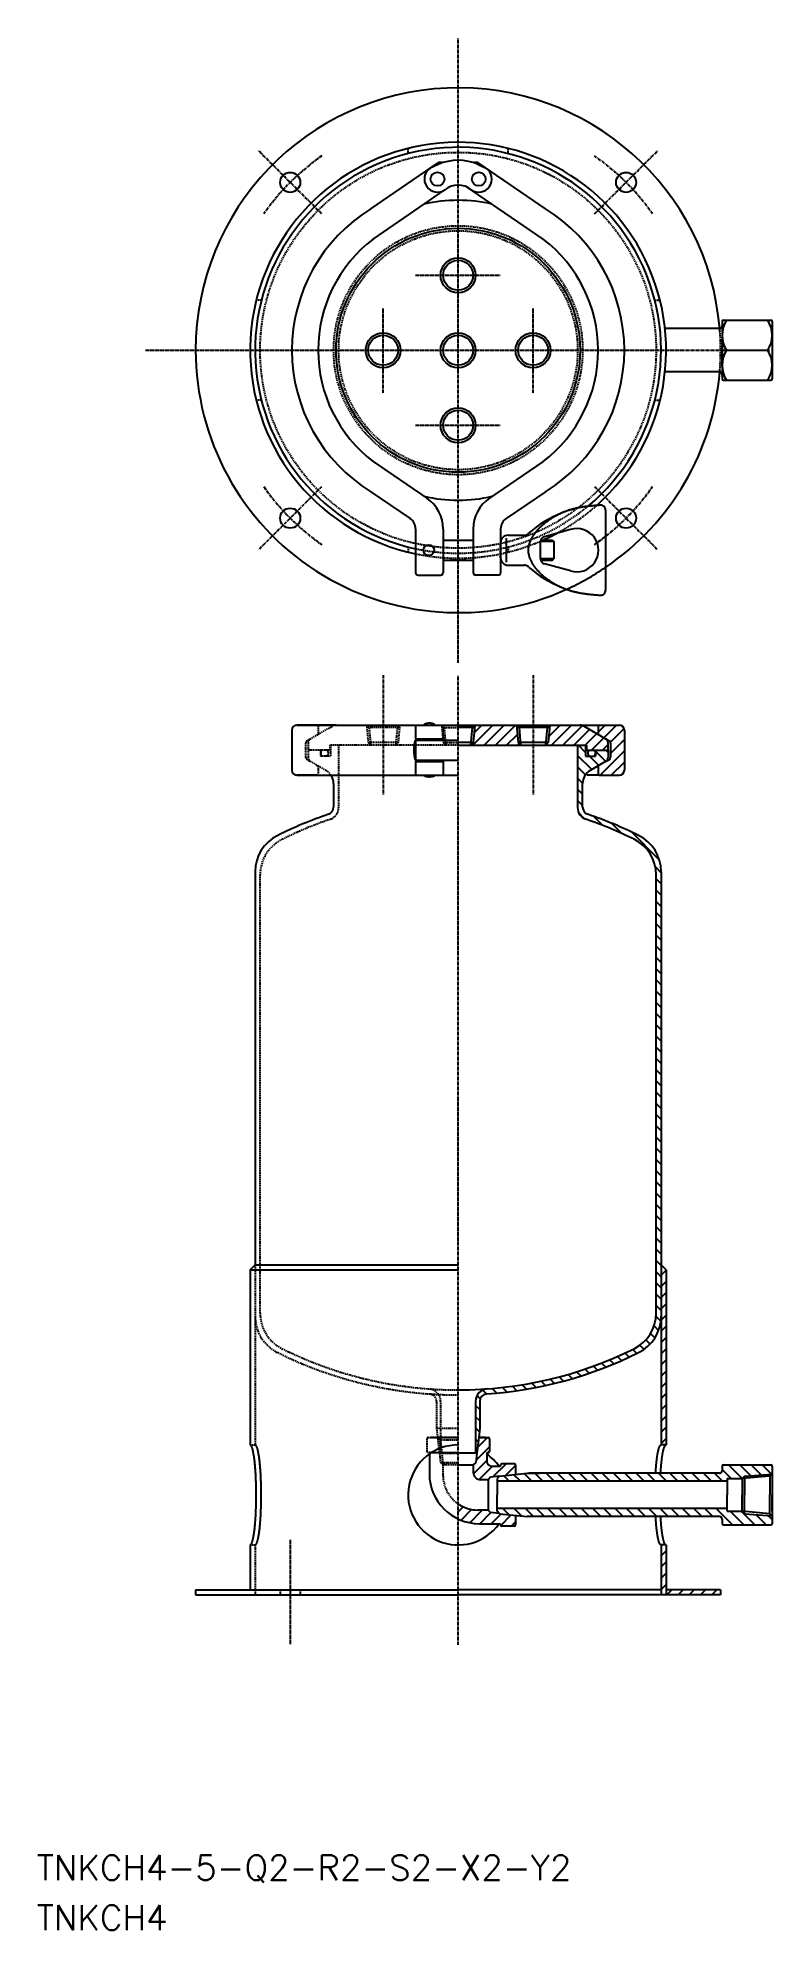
# Model space of a CAD drawing. Extents: x -168 to 126, y -632 to 125.
import ezdxf

# ---------------------------------------------------------------- set-up
doc = ezdxf.new("R2010")
doc.units = 0
doc.linetypes.add('CENTER', pattern=[2, 1.25, -0.25, 0.25, -0.25])
doc.linetypes.add('DASHED', pattern=[0.75, 0.5, -0.25])
doc.layers.get('0').update_dxf_attribs({"linetype": 'CONTINUOUS'})
doc.layers.add('CENTER', color=1, linetype='CENTER')
doc.styles.get("Standard").update_dxf_attribs({"font": 'txt.shx', "bigfont": 'bigfont.shx'})

msp = doc.modelspace()

# ---------------------------------------------------------------- texts
at = {"color": 7, "linetype": 'CONTINUOUS'}
for s, p in [('TNKCH4-5-Q2-R2-S2-X2-Y2', (-168.56, -612.14)), ('TNKCH4', (-168.56, -632.14))]:
    msp.add_text(s, height=10, dxfattribs=at).set_placement(p)

# ---------------------------------------------------------------- blocks, each defined once
blk = doc.blocks.new('*X8')
at = {"color": 0, "linetype": 'CONTINUOUS'}
for p, q in [((5.92, -158), (13.92, -150)), ((6.35, -153.08), (9.43, -150)), ((10.41, -158), (18.41, -150)), ((14.9, -158), (22.9, -150)), ((36.21, -154.65), (40.86, -150)), ((37.35, -158), (45.35, -150)), ((41.84, -158), (49.7, -150.14)), ((56, -152.82), (58.82, -150)), ((58.29, -155.02), (63.31, -150)), ((60.95, -156.85), (66.41, -151.39)), ((19.39, -158), (23.7, -153.69)), ((23.88, -158), (24.44, -157.44)), ((46.33, -158), (52.6, -151.73)), ((50.82, -158), (55.45, -153.37)), ((53.31, -160), (58.29, -155.02)), ((57.8, -160), (60, -157.8)), ((61, -161.29), (66.5, -155.79)), ((56.78, -170), (66.5, -160.28)), ((61.27, -170), (66.5, -164.77))]:
    blk.add_line(p, q, dxfattribs=at)
blk = doc.blocks.new('*X9')
at = {"color": 0, "linetype": 'CONTINUOUS'}
for p, q in [((7.18, -444.11), (12.5, -438.79)), ((7.77, -439.03), (11.8, -435)), ((6.16, -449.62), (11.5, -444.28)), ((8.41, -451.85), (13.77, -446.5)), ((13.93, -450.82), (19.26, -445.5)), ((19, -450.25), (23, -446.25)), ((0, -464.76), (2, -462.76)), ((1.15, -468.1), (5.4, -463.84)), ((4.62, -469.12), (9.66, -464.07)), ((8.73, -469.5), (13.14, -465.09)), ((13.22, -469.5), (17.16, -465.56)), ((17.03, -470.18), (21.22, -465.98)), ((21.2, -470.5), (23, -468.7))]:
    blk.add_line(p, q, dxfattribs=at)
blk = doc.blocks.new('*X10')
at = {"color": 0, "linetype": 'CONTINUOUS'}
for p, q in [((51, -160.89), (48.11, -158)), ((53.42, -167.8), (47.8, -162.18)), ((56.27, -166.16), (52.51, -162.4)), ((59.11, -164.51), (55, -160.4)), ((60, -160.91), (59.09, -160)), ((50.95, -169.82), (47.8, -166.67)), ((49.8, -173.16), (47.8, -171.16)), ((49.8, -177.65), (47.8, -175.65)), ((49.8, -182.14), (47.8, -180.14)), ((50.6, -187.43), (48.31, -185.14))]:
    blk.add_line(p, q, dxfattribs=at)
blk = doc.blocks.new('*X11')
at = {"color": 0, "linetype": 'CONTINUOUS'}
for p, q in [((57.73, -190.07), (54.12, -186.46)), ((65.5, -193.35), (61.36, -189.22)), ((80.47, -203.83), (69.38, -192.74)), ((81.2, -209.05), (78.89, -206.74)), ((81.2, -213.54), (79.2, -211.54)), ((81.2, -218.03), (79.2, -216.03)), ((81.2, -222.52), (79.2, -220.52)), ((81.2, -227.01), (79.2, -225.01)), ((81.2, -231.5), (79.2, -229.5)), ((81.2, -235.99), (79.2, -233.99)), ((81.2, -240.48), (79.2, -238.48)), ((81.2, -244.97), (79.2, -242.97)), ((81.2, -249.46), (79.2, -247.46)), ((81.2, -253.95), (79.2, -251.95)), ((81.2, -258.44), (79.2, -256.44)), ((81.2, -262.93), (79.2, -260.93)), ((81.2, -267.42), (79.2, -265.42)), ((81.2, -271.91), (79.2, -269.91)), ((81.2, -276.4), (79.2, -274.4)), ((81.2, -280.89), (79.2, -278.89)), ((81.2, -285.38), (79.2, -283.38)), ((81.2, -289.87), (79.2, -287.87)), ((81.2, -294.36), (79.2, -292.36)), ((81.2, -298.85), (79.2, -296.85)), ((81.2, -303.34), (79.2, -301.34)), ((81.2, -307.83), (79.2, -305.83)), ((81.2, -312.32), (79.2, -310.32)), ((81.2, -316.81), (79.2, -314.81)), ((81.2, -321.31), (79.2, -319.31)), ((81.2, -325.8), (79.2, -323.8)), ((81.2, -330.29), (79.2, -328.29)), ((81.2, -334.78), (79.2, -332.78)), ((81.2, -339.27), (79.2, -337.27)), ((81.2, -343.76), (79.2, -341.76)), ((81.2, -348.25), (79.2, -346.25)), ((81.2, -352.74), (79.2, -350.74)), ((81.2, -357.23), (79.2, -355.23)), ((81.2, -361.72), (79.2, -359.72)), ((81.2, -366.21), (79.2, -364.21)), ((81.2, -370.7), (79.2, -368.7)), ((81.2, -375.19), (79.2, -373.19)), ((81.2, -379.68), (79.2, -377.68)), ((81.2, -384.17), (79.2, -382.17)), ((78.72, -395.16), (76.97, -393.41)), ((80.2, -392.15), (78.38, -390.33)), ((81.08, -388.53), (79.15, -386.6)), ((68.46, -402.86), (66.82, -401.22)), ((71.5, -401.41), (69.86, -399.76)), ((74.36, -399.78), (72.69, -398.11)), ((76.76, -397.69), (75.06, -395.99)), ((49.07, -410.41), (47.4, -408.74)), ((52.45, -409.3), (50.79, -407.64)), ((55.77, -408.12), (54.11, -406.47)), ((59.03, -406.89), (57.38, -405.24)), ((62.23, -405.61), (60.58, -403.96)), ((65.37, -404.26), (63.73, -402.62)), ((11.36, -417.6), (9.82, -416.06)), ((15.51, -417.26), (13.66, -415.41)), ((19.56, -416.82), (17.74, -415)), ((23.52, -416.29), (21.73, -414.5)), ((27.39, -415.67), (25.63, -413.91)), ((31.19, -414.98), (29.45, -413.24)), ((34.91, -414.2), (33.19, -412.48)), ((38.55, -413.36), (36.85, -411.65)), ((42.12, -412.44), (40.43, -410.75)), ((45.63, -411.46), (43.95, -409.78)), ((8.65, -423.87), (7, -422.22)), ((8.83, -419.56), (7.55, -418.28)), ((8.65, -428.36), (7, -426.71)), ((8.5, -432.7), (7, -431.2)), ((8.03, -436.72), (7, -435.69)), ((7.57, -440.75), (7, -440.18))]:
    blk.add_line(p, q, dxfattribs=at)
blk = doc.blocks.new('*X12')
at = {"color": 0, "linetype": 'CONTINUOUS'}
for p, q in [((81.2, -370.09), (83.2, -368.09)), ((81.2, -374.58), (83.2, -372.58)), ((81.2, -379.07), (83.2, -377.07)), ((81.2, -383.56), (83.2, -381.56)), ((81.2, -388.05), (83.2, -386.05)), ((81.2, -392.54), (83.2, -390.54)), ((81.2, -397.03), (83.2, -395.03)), ((81.2, -401.52), (83.2, -399.52)), ((81.2, -406.01), (83.2, -404.01)), ((81.2, -410.5), (83.2, -408.5)), ((81.2, -414.99), (83.2, -412.99)), ((81.2, -419.48), (83.2, -417.48)), ((81.2, -423.97), (83.2, -421.97)), ((81.2, -428.46), (83.2, -426.46)), ((81.2, -432.95), (83.2, -430.95)), ((81.2, -437.44), (83.2, -435.44)), ((81.2, -482.34), (83.2, -480.34)), ((81.2, -486.83), (83.2, -484.83)), ((81.2, -491.32), (83.2, -489.32)), ((81.2, -495.81), (83.2, -493.81))]:
    blk.add_line(p, q, dxfattribs=at)
blk = doc.blocks.new('*X13')
at = {"color": 0, "linetype": 'CONTINUOUS'}
for p, q in [((83.5, -498), (85.5, -496)), ((87.99, -498), (89.99, -496)), ((92.48, -498), (94.48, -496)), ((96.97, -498), (98.97, -496)), ((101.46, -498), (103.46, -496))]:
    blk.add_line(p, q, dxfattribs=at)
blk = doc.blocks.new('*X14')
at = {"color": 0, "linetype": 'CONTINUOUS'}
for p, q in [((113.64, -451.43), (108.21, -446)), ((117.03, -450.32), (112.7, -446)), ((121.21, -450.02), (117.19, -446)), ((125.4, -449.72), (121.68, -446)), ((15.98, -452.55), (15.61, -452.18)), ((20.47, -452.55), (18.25, -450.33)), ((24.96, -452.55), (22.31, -449.9)), ((29.45, -452.55), (26.38, -449.48)), ((33.94, -452.55), (30.74, -449.35)), ((38.43, -452.55), (35.23, -449.35)), ((42.92, -452.55), (39.72, -449.35)), ((47.41, -452.55), (44.21, -449.35)), ((51.9, -452.55), (48.7, -449.35)), ((56.39, -452.55), (53.19, -449.35)), ((60.88, -452.55), (57.68, -449.35)), ((65.37, -452.55), (62.17, -449.35)), ((69.86, -452.55), (66.66, -449.35)), ((74.35, -452.55), (71.15, -449.35)), ((78.84, -452.55), (75.64, -449.35)), ((83.33, -452.55), (80.13, -449.35)), ((87.82, -452.55), (84.62, -449.35)), ((92.31, -452.55), (89.11, -449.35)), ((96.8, -452.55), (93.6, -449.35)), ((101.29, -452.55), (98.09, -449.35)), ((105.78, -452.55), (102.58, -449.35)), ((109.19, -451.47), (105.61, -447.88)), ((20.34, -465.89), (17.9, -463.45)), ((25.36, -466.41), (22.39, -463.45)), ((30.08, -466.65), (26.88, -463.45)), ((34.57, -466.65), (31.37, -463.45)), ((39.06, -466.65), (35.86, -463.45)), ((43.55, -466.65), (40.35, -463.45)), ((48.04, -466.65), (44.84, -463.45)), ((52.53, -466.65), (49.33, -463.45)), ((57.02, -466.65), (53.82, -463.45)), ((61.51, -466.65), (58.31, -463.45)), ((66, -466.65), (62.8, -463.45)), ((70.49, -466.65), (67.29, -463.45)), ((74.98, -466.65), (71.78, -463.45)), ((79.47, -466.65), (76.27, -463.45)), ((83.96, -466.65), (80.76, -463.45)), ((88.45, -466.65), (85.25, -463.45)), ((92.94, -466.65), (89.74, -463.45)), ((97.43, -466.65), (94.23, -463.45)), ((101.92, -466.65), (98.72, -463.45)), ((109.76, -470), (103.21, -463.45)), ((114.25, -470), (108.79, -464.53)), ((118.74, -470), (113.28, -464.53)), ((123.23, -470), (119.06, -465.82)), ((125.61, -467.88), (123.9, -466.18))]:
    blk.add_line(p, q, dxfattribs=at)

# ---------------------------------------------------------------- linework, layer by layer
at = {"color": 3, "linetype": 'DASHED'}
for p, q in [((-20, 78.7), (-20, 80.76)), ((20, 78.7), (20, 80.76)), ((-78.7, 20), (-80.76, 20)), ((78.7, 20), (80.76, 20)), ((-78.7, -20), (-80.76, -20)), ((78.7, -20), (80.76, -20)), ((-20, -78.7), (-20, -80.76)), ((20, -78.7), (20, -80.76)), ((-60.5, -156.29), (-50.3, -150.4)), ((-56, -150.5), (-56, -153.69)), ((-36.63, -150), (-36, -157)), ((-36.63, -150), (-35.63, -151)), ((-23.46, -151), (-36.54, -151)), ((-35.63, -151), (-35, -158)), ((-24.37, -151), (-25, -158)), ((-23.37, -150), (-24.37, -151)), ((-23.37, -150), (-24, -157)), ((-6.63, -150), (-6, -157)), ((-6.63, -150), (-5.63, -151)), ((-6.54, -151), (0, -151)), ((-5.63, -151), (-5, -158)), ((-61, -157.15), (-61, -162.85)), ((-60, -157.15), (-60, -162.85)), ((0, -158), (-51.35, -158)), ((-51.35, -158), (-51.35, -160)), ((-51, -158), (-51, -162.4)), ((-47.8, -158), (-47.8, -182.94)), ((-24, -157), (-36, -157)), ((-36, -157), (-35, -158)), ((-24, -157), (-25, -158)), ((-6, -157), (-5, -158)), ((-6, -157), (0, -157)), ((-60.5, -163.71), (-52.8, -168.16)), ((-51, -160), (-60, -160)), ((-56, -166.31), (-56, -169.5)), ((-55, -160), (-55, -162.4)), ((-51, -162.4), (-55, -162.4)), ((-79.2, -385.31), (-79.2, -209.87)), ((-81.2, -366), (-81.2, -438)), ((-8.65, -420.59), (-8.65, -431.35)), ((-7, -420.56), (-7, -435)), ((-8.65, -431.35), (-8.23, -435)), ((-8.65, -431.35), (0, -431.35)), ((-83.2, -438), (-81.2, -438)), ((-12.5, -435.5), (-12.5, -440.5)), ((-12, -435), (0, -435)), ((0, -435), (-11, -435)), ((-8.23, -435), (0, -435)), ((-8.23, -435), (-7.5, -441.35)), ((-8.23, -435), (0, -435)), ((-8.07, -435), (-7.07, -445)), ((-7.07, -436), (-8.07, -435)), ((-7.07, -436), (-6.07, -446)), ((-7.07, -436), (0, -436)), ((-7, -435), (-7, -441.35)), ((-10.54, -441), (-12, -441)), ((-11.5, -441.64), (-11.5, -441)), ((-7.5, -441.35), (0, -441.35)), ((-7.07, -445), (0, -445)), ((-7.07, -445), (-6.07, -446)), ((0, -446), (-6.07, -446)), ((-6.07, -446), (-6.07, -450.07)), ((-83.2, -478), (-81.2, -478)), ((-81.2, -478), (-81.2, -498)), ((-71.18, -496), (-71.18, -498)), ((-63.18, -496), (-63.18, -498))]:
    msp.add_line(p, q, dxfattribs=at)
at = {"color": 7, "linetype": 'CONTINUOUS'}
for p, q in [((-34.91, 56.6), (-8.27, 74.84)), ((-8.02, 74.33), (-11.22, 72.83)), ((8.02, 74.33), (11.26, 72.8)), ((34.91, 56.6), (8.27, 74.84)), ((-34, 44.5), (-5.28, 64.16)), ((34, 44.5), (3.23, 65.56)), ((104.61, 8.65), (82.75, 8.65)), ((105.61, 11.5), (105.61, 9.65)), ((105.61, 9.65), (105.61, -9.65)), ((106.11, 12), (125.11, 12)), ((125.61, 11.5), (125.61, -11.5)), ((105.61, 0), (122.78, 0)), ((105.61, -6.53), (105.61, 0)), ((105.61, -6.53), (105.61, 0)), ((105.61, -6.53), (105.61, 0)), ((107.37, 0), (123.84, 0)), ((104.61, -8.65), (82.75, -8.65)), ((105.61, -9.65), (105.61, -11.5)), ((106.11, -12), (125.11, -12)), ((-34, -44.5), (-12.53, -59.2)), ((34, -44.5), (12.53, -59.2)), ((-34.91, -56.6), (-19.18, -67.37)), ((34.91, -56.6), (19.18, -67.37)), ((59, -64), (59, -96)), ((-17, -71.5), (-17, -89)), ((-6, -71.58), (-6, -89)), ((6, -71.58), (6, -89)), ((17, -71.5), (17, -89)), ((19.24, -75.22), (19.24, -84.78)), ((20, -74), (26.6, -74)), ((44.93, -71.77), (34.48, -74.6)), ((-6, -76), (6, -76)), ((17, -83), (17, -77)), ((33, -83.47), (33, -76.53)), ((38.25, -76.55), (33, -76.55)), ((33.07, -76), (37.7, -76)), ((37.7, -76), (38.25, -76.55)), ((38.25, -76.55), (38.25, -83.45)), ((-16, -90), (-7, -90)), ((-6, -84), (6, -84)), ((16, -90), (7, -90)), ((20, -86), (26.6, -86)), ((38.25, -83.45), (33, -83.45)), ((33.07, -84), (37.7, -84)), ((44.93, -88.23), (34.48, -85.4)), ((37.7, -84), (38.25, -83.45)), ((-64.5, -150), (0, -150)), ((-56.5, -150), (-64.5, -150)), ((-48.8, -150), (-56.5, -150)), ((-17, -150), (-17, -155.5)), ((-6, -150), (-6, -155.5)), ((0, -150), (64.5, -150)), ((6.54, -151), (0, -151)), ((5.63, -151), (5, -158)), ((6.63, -150), (5.63, -151)), ((6.63, -150), (6, -157)), ((23.37, -150), (24, -157)), ((23.37, -150), (24.37, -151)), ((36.54, -151), (23.46, -151)), ((24.37, -151), (25, -158)), ((35.63, -151), (35, -158)), ((36.63, -150), (35.63, -151)), ((36.63, -150), (36, -157)), ((59, -155.42), (50.3, -150.4)), ((56, -150.5), (56, -153.69)), ((-66.5, -152), (-66.5, -168)), ((-17, -155.5), (-6, -155.5)), ((-17, -156), (0, -156)), ((-17, -156), (-17, -164)), ((-13.64, -155.5), (-13.64, -156)), ((-9.36, -155.5), (-9.36, -156)), ((6, -157), (0, -157)), ((0, -158), (51.35, -158)), ((6, -157), (5, -158)), ((36, -157), (24, -157)), ((24, -157), (25, -158)), ((36, -157), (35, -158)), ((47.8, -158), (47.8, -182.94)), ((51, -158), (51, -162.4)), ((51.35, -158), (51.35, -160)), ((59, -155.42), (60.5, -156.29)), ((60, -160), (60, -157.15)), ((61, -157.15), (61, -162.85)), ((66.5, -152), (66.5, -168)), ((-17, -164), (0, -164)), ((-17, -164.5), (-17, -170)), ((-17, -164.5), (-6, -164.5)), ((-13.64, -164), (-13.64, -164.5)), ((-9.36, -164), (-9.36, -164.5)), ((-6, -164.5), (-6, -170)), ((51, -160), (60, -160)), ((51, -162.4), (55, -162.4)), ((59, -164.58), (52.8, -168.16)), ((55, -160), (55, -162.4)), ((56, -166.31), (56, -169.5)), ((59, -164.58), (60.5, -163.71)), ((60, -160), (60, -162.85)), ((-56.5, -170), (-64.5, -170)), ((-64.5, -170), (0, -170)), ((-56.5, -170), (-50.28, -170)), ((-49.8, -173.35), (-49.8, -182.83)), ((49.8, -182.83), (49.8, -173.35)), ((56.5, -170), (51.48, -170)), ((56.5, -170), (64.5, -170)), ((-81.2, -208.64), (-81.2, -366)), ((79.2, -385.31), (79.2, -209.87)), ((81.2, -208.64), (81.2, -386.53)), ((-83.2, -368), (-81.2, -366)), ((-83.2, -368), (-83.2, -438)), ((-83.2, -368), (0, -368)), ((-81.2, -366), (0, -366)), ((83.2, -368), (81.2, -366)), ((83.2, -368), (83.2, -438)), ((81.2, -386.53), (81.2, -438)), ((7, -420.56), (7, -435)), ((8.65, -420.59), (8.65, -431.35)), ((8.65, -431.35), (8.23, -435)), ((7, -435), (7, -441.35)), ((8.23, -435), (7.5, -441.35)), ((8.23, -435), (12, -435)), ((11, -435), (8.23, -435)), ((12.5, -435.5), (12.5, -440.5)), ((83.2, -438), (81.2, -438)), ((-11.5, -441.64), (-11.5, -449.5)), ((-10.54, -441), (0, -441)), ((7.5, -441.35), (0, -441.35)), ((0, -446), (6.07, -446)), ((7.07, -445), (6.07, -446)), ((6.07, -446), (6.07, -448.93)), ((7.5, -441.35), (7.07, -445)), ((11.5, -441), (11.5, -444.5)), ((11.5, -441), (12, -441)), ((13.5, -446.5), (17, -446.5)), ((17, -446), (17, -446.5)), ((22.5, -445.5), (17.5, -445.5)), ((23, -446), (23, -449.83)), ((105.61, -446.5), (105.61, -448.35)), ((106.11, -446), (125.11, -446)), ((125.61, -446.5), (125.61, -469.5)), ((12, -451.93), (9.07, -451.93)), ((13, -450.93), (12, -451.93)), ((12, -451.93), (12, -464.07)), ((16.56, -450.54), (13, -450.93)), ((16.6, -450.5), (15.61, -451.47)), ((15.61, -451.47), (15.61, -458)), ((32.55, -452.55), (15.61, -452.55)), ((16.6, -450.5), (27.61, -449.35)), ((27.61, -449.35), (32.55, -449.35)), ((27.61, -449.35), (32.55, -449.35)), ((104.61, -449.35), (28.32, -449.35)), ((107.61, -452.55), (28.32, -452.55)), ((107.61, -451.47), (107.61, -458)), ((107.61, -451.47), (113.61, -451.47)), ((114.6, -450.5), (113.61, -451.47)), ((124.73, -450.5), (113.61, -451.47)), ((113.61, -451.47), (113.61, -458)), ((114.6, -450.5), (125.61, -449.7)), ((114.6, -450.5), (114.6, -458)), ((125.61, -449.7), (124.73, -450.5)), ((124.73, -450.5), (124.73, -458)), ((15.61, -464.53), (15.61, -458)), ((107.61, -464.53), (107.61, -458)), ((113.61, -464.53), (113.61, -458)), ((114.6, -465.5), (114.6, -458)), ((124.73, -465.5), (124.73, -458)), ((125.61, -464.53), (125.61, -458)), ((125.61, -464.53), (125.61, -458)), ((125.61, -464.53), (125.61, -458)), ((12, -464.07), (7.93, -464.07)), ((13, -465.07), (12, -464.07)), ((16.56, -465.46), (13, -465.07)), ((32.55, -463.45), (15.61, -463.45)), ((32.55, -463.45), (15.61, -463.45)), ((16.6, -465.5), (15.61, -464.53)), ((16.6, -465.5), (27.61, -466.65)), ((23, -466.17), (23, -470)), ((104.61, -466.65), (27.61, -466.65)), ((107.61, -463.45), (28.32, -463.45)), ((105.61, -467.65), (105.61, -469.5)), ((107.61, -464.53), (113.61, -464.53)), ((114.6, -465.5), (113.61, -464.53)), ((124.73, -465.5), (113.61, -464.53)), ((114.6, -465.5), (125.61, -466.3)), ((125.61, -466.3), (124.73, -465.5)), ((8.5, -469.5), (17, -469.5)), ((17, -469.5), (17, -470)), ((22.5, -470.5), (17.5, -470.5)), ((106.11, -470), (125.11, -470)), ((-83.2, -478), (-83.2, -496)), ((83.2, -478), (81.2, -478)), ((81.2, -478), (81.2, -498)), ((83.2, -478), (83.2, -498)), ((-105, -496), (-105, -498)), ((-105, -496), (0, -496)), ((-105, -498), (0, -498)), ((81.2, -496), (0, -496)), ((105, -498), (0, -498)), ((105, -496), (83.2, -496)), ((105, -496), (105, -498))]:
    msp.add_line(p, q, dxfattribs=at)
at = {"color": 7}
msp.add_polyline3d([(56.94, -62, 0), (56.62, -62.02, 0), (56.31, -62.05, 0), (56, -62.07, 0), (55.68, -62.1, 0), (55.37, -62.12, 0), (55.06, -62.15, 0), (54.74, -62.18, 0), (54.43, -62.2, 0), (54.12, -62.23, 0), (53.8, -62.26, 0), (53.49, -62.29, 0), (53.17, -62.32, 0), (52.86, -62.35, 0), (52.55, -62.39, 0), (52.23, -62.42, 0), (51.92, -62.46, 0), (51.61, -62.5, 0), (51.29, -62.54, 0), (50.98, -62.58, 0), (50.66, -62.62, 0), (50.35, -62.66, 0), (50.03, -62.71, 0), (49.72, -62.76, 0), (49.4, -62.81, 0), (49.09, -62.87, 0), (48.77, -62.92, 0), (48.46, -62.98, 0), (48.14, -63.04, 0), (47.83, -63.1, 0), (47.51, -63.17, 0), (47.2, -63.24, 0), (46.88, -63.31, 0), (46.56, -63.39, 0), (46.25, -63.47, 0), (45.93, -63.55, 0), (45.61, -63.64, 0), (45.3, -63.72, 0), (44.98, -63.82, 0), (44.66, -63.91, 0), (44.34, -64.01, 0), (44.03, -64.12, 0), (43.71, -64.23, 0), (43.39, -64.34, 0), (43.07, -64.45, 0), (42.75, -64.57, 0), (42.43, -64.7, 0), (42.11, -64.83, 0), (41.79, -64.96, 0), (41.47, -65.1, 0), (41.15, -65.24, 0), (40.83, -65.39, 0), (40.51, -65.54, 0), (40.19, -65.7, 0), (39.87, -65.86, 0), (39.56, -66.03, 0), (39.24, -66.2, 0), (38.92, -66.37, 0), (38.6, -66.55, 0), (38.29, -66.73, 0), (37.98, -66.92, 0), (37.67, -67.11, 0), (37.36, -67.3, 0), (37.05, -67.5, 0), (36.74, -67.7, 0), (36.44, -67.9, 0), (36.14, -68.11, 0), (35.84, -68.32, 0), (35.55, -68.54, 0), (35.25, -68.75, 0), (34.97, -68.98, 0), (34.68, -69.2, 0), (34.4, -69.43, 0), (34.12, -69.66, 0), (33.85, -69.89, 0), (33.58, -70.13, 0), (33.31, -70.37, 0), (33.05, -70.61, 0), (32.79, -70.85, 0), (32.54, -71.1, 0), (32.29, -71.35, 0), (32.05, -71.6, 0), (31.81, -71.85, 0), (31.58, -72.11, 0), (31.36, -72.37, 0), (31.13, -72.63, 0), (30.92, -72.89, 0), (30.71, -73.15, 0), (30.51, -73.42, 0), (30.32, -73.69, 0), (30.13, -73.96, 0), (29.94, -74.23, 0), (29.77, -74.5, 0), (29.6, -74.77, 0), (29.44, -75.05, 0), (29.29, -75.33, 0), (29.14, -75.6, 0), (29.01, -75.88, 0), (28.88, -76.16, 0), (28.76, -76.44, 0), (28.64, -76.73, 0), (28.54, -77.01, 0), (28.44, -77.29, 0), (28.36, -77.58, 0), (28.28, -77.86, 0), (28.21, -78.15, 0), (28.15, -78.44, 0), (28.1, -78.72, 0), (28.06, -79.01, 0), (28.03, -79.3, 0), (28.01, -79.59, 0), (28, -79.87, 0), (28, -80.16, 0), (28.01, -80.45, 0), (28.03, -80.74, 0), (28.07, -81.02, 0), (28.11, -81.31, 0), (28.16, -81.6, 0), (28.22, -81.88, 0), (28.29, -82.17, 0), (28.37, -82.45, 0), (28.45, -82.74, 0), (28.55, -83.02, 0), (28.66, -83.31, 0), (28.77, -83.59, 0), (28.89, -83.87, 0), (29.02, -84.15, 0), (29.16, -84.43, 0), (29.31, -84.71, 0), (29.46, -84.99, 0), (29.62, -85.26, 0), (29.79, -85.54, 0), (29.97, -85.81, 0), (30.15, -86.08, 0), (30.34, -86.35, 0), (30.54, -86.62, 0), (30.74, -86.88, 0), (30.95, -87.15, 0), (31.16, -87.41, 0), (31.39, -87.67, 0), (31.61, -87.93, 0), (31.84, -88.18, 0), (32.08, -88.44, 0), (32.32, -88.69, 0), (32.57, -88.94, 0), (32.82, -89.18, 0), (33.08, -89.43, 0), (33.34, -89.67, 0), (33.61, -89.91, 0), (33.88, -90.14, 0), (34.16, -90.38, 0), (34.43, -90.61, 0), (34.72, -90.83, 0), (35, -91.06, 0), (35.29, -91.28, 0), (35.58, -91.5, 0), (35.88, -91.71, 0), (36.18, -91.92, 0), (36.48, -92.13, 0), (36.78, -92.33, 0), (37.08, -92.53, 0), (37.39, -92.73, 0), (37.7, -92.92, 0), (38.01, -93.11, 0), (38.33, -93.3, 0), (38.64, -93.48, 0), (38.96, -93.66, 0), (39.27, -93.83, 0), (39.59, -94, 0), (39.91, -94.16, 0), (40.23, -94.32, 0), (40.55, -94.48, 0), (40.87, -94.63, 0), (41.18, -94.78, 0), (41.5, -94.92, 0), (41.82, -95.06, 0), (42.14, -95.19, 0), (42.46, -95.32, 0), (42.78, -95.44, 0), (43.1, -95.56, 0), (43.42, -95.68, 0), (43.73, -95.79, 0), (44.05, -95.9, 0), (44.37, -96, 0), (44.69, -96.1, 0), (45, -96.19, 0), (45.32, -96.29, 0), (45.64, -96.37, 0), (45.95, -96.46, 0), (46.27, -96.54, 0), (46.59, -96.62, 0), (46.9, -96.69, 0), (47.22, -96.77, 0), (47.53, -96.84, 0), (47.85, -96.9, 0), (48.16, -96.97, 0), (48.48, -97.03, 0), (48.8, -97.08, 0), (49.11, -97.14, 0), (49.43, -97.19, 0), (49.74, -97.24, 0), (50.05, -97.29, 0), (50.37, -97.34, 0), (50.68, -97.38, 0), (51, -97.43, 0), (51.31, -97.47, 0), (51.63, -97.51, 0), (51.94, -97.54, 0), (52.25, -97.58, 0), (52.57, -97.61, 0), (52.88, -97.65, 0), (53.2, -97.68, 0), (53.51, -97.71, 0), (53.82, -97.74, 0), (54.14, -97.77, 0), (54.45, -97.8, 0), (54.76, -97.82, 0), (55.08, -97.85, 0), (55.39, -97.88, 0), (55.71, -97.9, 0), (56.02, -97.93, 0), (56.33, -97.95, 0), (56.65, -97.98, 0), (56.96, -98, 0)], dxfattribs=at)
at = {"color": 7, "linetype": 'CONTINUOUS'}
for points in [[(-9.36, -150, 0), (-9.36, -149.98, 0), (-9.36, -149.96, 0), (-9.37, -149.94, 0), (-9.37, -149.93, 0), (-9.38, -149.91, 0), (-9.39, -149.89, 0), (-9.39, -149.87, 0), (-9.4, -149.85, 0), (-9.41, -149.84, 0), (-9.43, -149.82, 0), (-9.44, -149.8, 0), (-9.45, -149.78, 0), (-9.47, -149.77, 0), (-9.49, -149.75, 0), (-9.51, -149.73, 0), (-9.53, -149.71, 0), (-9.55, -149.7, 0), (-9.57, -149.68, 0), (-9.59, -149.66, 0), (-9.61, -149.65, 0), (-9.64, -149.63, 0), (-9.67, -149.62, 0), (-9.69, -149.6, 0), (-9.72, -149.59, 0), (-9.75, -149.57, 0), (-9.78, -149.56, 0), (-9.81, -149.54, 0), (-9.85, -149.53, 0), (-9.88, -149.51, 0), (-9.92, -149.5, 0), (-9.95, -149.49, 0), (-9.99, -149.47, 0), (-10.03, -149.46, 0), (-10.06, -149.45, 0), (-10.1, -149.44, 0), (-10.14, -149.42, 0), (-10.18, -149.41, 0), (-10.23, -149.4, 0), (-10.27, -149.39, 0), (-10.31, -149.38, 0), (-10.36, -149.37, 0), (-10.4, -149.36, 0), (-10.45, -149.35, 0), (-10.49, -149.34, 0), (-10.54, -149.33, 0), (-10.59, -149.32, 0), (-10.63, -149.32, 0), (-10.68, -149.31, 0), (-10.73, -149.3, 0), (-10.78, -149.3, 0), (-10.83, -149.29, 0), (-10.88, -149.28, 0), (-10.93, -149.28, 0), (-10.98, -149.28, 0), (-11.03, -149.27, 0), (-11.08, -149.27, 0), (-11.13, -149.26, 0), (-11.19, -149.26, 0), (-11.24, -149.26, 0), (-11.29, -149.26, 0), (-11.34, -149.25, 0), (-11.4, -149.25, 0), (-11.45, -149.25, 0), (-11.5, -149.25, 0), (-11.55, -149.25, 0), (-11.6, -149.25, 0), (-11.66, -149.25, 0), (-11.71, -149.26, 0), (-11.76, -149.26, 0), (-11.81, -149.26, 0), (-11.87, -149.26, 0), (-11.92, -149.27, 0), (-11.97, -149.27, 0), (-12.02, -149.28, 0), (-12.07, -149.28, 0), (-12.12, -149.28, 0), (-12.17, -149.29, 0), (-12.22, -149.3, 0), (-12.27, -149.3, 0), (-12.32, -149.31, 0), (-12.37, -149.32, 0), (-12.41, -149.32, 0), (-12.46, -149.33, 0), (-12.51, -149.34, 0), (-12.55, -149.35, 0), (-12.6, -149.36, 0), (-12.64, -149.37, 0), (-12.69, -149.38, 0), (-12.73, -149.39, 0), (-12.77, -149.4, 0), (-12.82, -149.41, 0), (-12.86, -149.42, 0), (-12.9, -149.44, 0), (-12.94, -149.45, 0), (-12.97, -149.46, 0), (-13.01, -149.47, 0), (-13.05, -149.49, 0), (-13.08, -149.5, 0), (-13.12, -149.51, 0), (-13.15, -149.53, 0), (-13.19, -149.54, 0), (-13.22, -149.56, 0), (-13.25, -149.57, 0), (-13.28, -149.59, 0), (-13.31, -149.6, 0), (-13.33, -149.62, 0), (-13.36, -149.63, 0), (-13.39, -149.65, 0), (-13.41, -149.66, 0), (-13.43, -149.68, 0), (-13.45, -149.7, 0), (-13.47, -149.71, 0), (-13.49, -149.73, 0), (-13.51, -149.75, 0), (-13.53, -149.77, 0), (-13.55, -149.78, 0), (-13.56, -149.8, 0), (-13.57, -149.82, 0), (-13.59, -149.84, 0), (-13.6, -149.85, 0), (-13.61, -149.87, 0), (-13.61, -149.89, 0), (-13.62, -149.91, 0), (-13.63, -149.93, 0), (-13.63, -149.94, 0), (-13.64, -149.96, 0), (-13.64, -149.98, 0), (-13.64, -150, 0)], [(-17, -156, 0), (-17.02, -156, 0), (-17.03, -156, 0), (-17.05, -156.01, 0), (-17.07, -156.02, 0), (-17.09, -156.03, 0), (-17.1, -156.04, 0), (-17.12, -156.06, 0), (-17.14, -156.08, 0), (-17.15, -156.1, 0), (-17.17, -156.12, 0), (-17.19, -156.15, 0), (-17.2, -156.17, 0), (-17.22, -156.2, 0), (-17.24, -156.23, 0), (-17.25, -156.27, 0), (-17.27, -156.3, 0), (-17.28, -156.34, 0), (-17.3, -156.38, 0), (-17.32, -156.43, 0), (-17.33, -156.47, 0), (-17.35, -156.52, 0), (-17.36, -156.57, 0), (-17.37, -156.62, 0), (-17.39, -156.67, 0), (-17.4, -156.73, 0), (-17.42, -156.79, 0), (-17.43, -156.85, 0), (-17.44, -156.91, 0), (-17.46, -156.97, 0), (-17.47, -157.04, 0), (-17.48, -157.1, 0), (-17.5, -157.17, 0), (-17.51, -157.24, 0), (-17.52, -157.31, 0), (-17.53, -157.39, 0), (-17.54, -157.46, 0), (-17.55, -157.54, 0), (-17.56, -157.62, 0), (-17.57, -157.7, 0), (-17.58, -157.78, 0), (-17.59, -157.86, 0), (-17.6, -157.94, 0), (-17.61, -158.03, 0), (-17.62, -158.11, 0), (-17.63, -158.2, 0), (-17.63, -158.29, 0), (-17.64, -158.38, 0), (-17.65, -158.47, 0), (-17.65, -158.56, 0), (-17.66, -158.65, 0), (-17.67, -158.75, 0), (-17.67, -158.84, 0), (-17.68, -158.93, 0), (-17.68, -159.03, 0), (-17.68, -159.12, 0), (-17.69, -159.22, 0), (-17.69, -159.32, 0), (-17.69, -159.41, 0), (-17.7, -159.51, 0), (-17.7, -159.61, 0), (-17.7, -159.71, 0), (-17.7, -159.8, 0), (-17.7, -159.9, 0), (-17.7, -160, 0), (-17.7, -160.1, 0), (-17.7, -160.2, 0), (-17.7, -160.29, 0), (-17.7, -160.39, 0), (-17.7, -160.49, 0), (-17.69, -160.59, 0), (-17.69, -160.68, 0), (-17.69, -160.78, 0), (-17.68, -160.88, 0), (-17.68, -160.97, 0), (-17.68, -161.07, 0), (-17.67, -161.16, 0), (-17.67, -161.25, 0), (-17.66, -161.35, 0), (-17.65, -161.44, 0), (-17.65, -161.53, 0), (-17.64, -161.62, 0), (-17.63, -161.71, 0), (-17.63, -161.8, 0), (-17.62, -161.89, 0), (-17.61, -161.97, 0), (-17.6, -162.06, 0), (-17.59, -162.14, 0), (-17.58, -162.22, 0), (-17.57, -162.3, 0), (-17.56, -162.38, 0), (-17.55, -162.46, 0), (-17.54, -162.54, 0), (-17.53, -162.61, 0), (-17.52, -162.69, 0), (-17.51, -162.76, 0), (-17.5, -162.83, 0), (-17.48, -162.9, 0), (-17.47, -162.96, 0), (-17.46, -163.03, 0), (-17.44, -163.09, 0), (-17.43, -163.15, 0), (-17.42, -163.21, 0), (-17.4, -163.27, 0), (-17.39, -163.33, 0), (-17.37, -163.38, 0), (-17.36, -163.43, 0), (-17.35, -163.48, 0), (-17.33, -163.53, 0), (-17.32, -163.57, 0), (-17.3, -163.62, 0), (-17.28, -163.66, 0), (-17.27, -163.7, 0), (-17.25, -163.73, 0), (-17.24, -163.77, 0), (-17.22, -163.8, 0), (-17.2, -163.83, 0), (-17.19, -163.85, 0), (-17.17, -163.88, 0), (-17.15, -163.9, 0), (-17.14, -163.92, 0), (-17.12, -163.94, 0), (-17.1, -163.96, 0), (-17.09, -163.97, 0), (-17.07, -163.98, 0), (-17.05, -163.99, 0), (-17.03, -164, 0), (-17.02, -164, 0), (-17, -164, 0)], [(-9.36, -170, 0), (-9.36, -170.02, 0), (-9.36, -170.04, 0), (-9.37, -170.06, 0), (-9.37, -170.07, 0), (-9.38, -170.09, 0), (-9.39, -170.11, 0), (-9.39, -170.13, 0), (-9.4, -170.15, 0), (-9.41, -170.16, 0), (-9.43, -170.18, 0), (-9.44, -170.2, 0), (-9.45, -170.22, 0), (-9.47, -170.23, 0), (-9.49, -170.25, 0), (-9.51, -170.27, 0), (-9.53, -170.29, 0), (-9.55, -170.3, 0), (-9.57, -170.32, 0), (-9.59, -170.34, 0), (-9.61, -170.35, 0), (-9.64, -170.37, 0), (-9.67, -170.38, 0), (-9.69, -170.4, 0), (-9.72, -170.41, 0), (-9.75, -170.43, 0), (-9.78, -170.44, 0), (-9.81, -170.46, 0), (-9.85, -170.47, 0), (-9.88, -170.49, 0), (-9.92, -170.5, 0), (-9.95, -170.51, 0), (-9.99, -170.53, 0), (-10.03, -170.54, 0), (-10.06, -170.55, 0), (-10.1, -170.56, 0), (-10.14, -170.58, 0), (-10.18, -170.59, 0), (-10.23, -170.6, 0), (-10.27, -170.61, 0), (-10.31, -170.62, 0), (-10.36, -170.63, 0), (-10.4, -170.64, 0), (-10.45, -170.65, 0), (-10.49, -170.66, 0), (-10.54, -170.67, 0), (-10.59, -170.68, 0), (-10.63, -170.68, 0), (-10.68, -170.69, 0), (-10.73, -170.7, 0), (-10.78, -170.7, 0), (-10.83, -170.71, 0), (-10.88, -170.72, 0), (-10.93, -170.72, 0), (-10.98, -170.72, 0), (-11.03, -170.73, 0), (-11.08, -170.73, 0), (-11.13, -170.74, 0), (-11.19, -170.74, 0), (-11.24, -170.74, 0), (-11.29, -170.74, 0), (-11.34, -170.75, 0), (-11.4, -170.75, 0), (-11.45, -170.75, 0), (-11.5, -170.75, 0), (-11.55, -170.75, 0), (-11.6, -170.75, 0), (-11.66, -170.75, 0), (-11.71, -170.74, 0), (-11.76, -170.74, 0), (-11.81, -170.74, 0), (-11.87, -170.74, 0), (-11.92, -170.73, 0), (-11.97, -170.73, 0), (-12.02, -170.72, 0), (-12.07, -170.72, 0), (-12.12, -170.72, 0), (-12.17, -170.71, 0), (-12.22, -170.7, 0), (-12.27, -170.7, 0), (-12.32, -170.69, 0), (-12.37, -170.68, 0), (-12.41, -170.68, 0), (-12.46, -170.67, 0), (-12.51, -170.66, 0), (-12.55, -170.65, 0), (-12.6, -170.64, 0), (-12.64, -170.63, 0), (-12.69, -170.62, 0), (-12.73, -170.61, 0), (-12.77, -170.6, 0), (-12.82, -170.59, 0), (-12.86, -170.58, 0), (-12.9, -170.56, 0), (-12.94, -170.55, 0), (-12.97, -170.54, 0), (-13.01, -170.53, 0), (-13.05, -170.51, 0), (-13.08, -170.5, 0), (-13.12, -170.49, 0), (-13.15, -170.47, 0), (-13.19, -170.46, 0), (-13.22, -170.44, 0), (-13.25, -170.43, 0), (-13.28, -170.41, 0), (-13.31, -170.4, 0), (-13.33, -170.38, 0), (-13.36, -170.37, 0), (-13.39, -170.35, 0), (-13.41, -170.34, 0), (-13.43, -170.32, 0), (-13.45, -170.3, 0), (-13.47, -170.29, 0), (-13.49, -170.27, 0), (-13.51, -170.25, 0), (-13.53, -170.23, 0), (-13.55, -170.22, 0), (-13.56, -170.2, 0), (-13.57, -170.18, 0), (-13.59, -170.16, 0), (-13.6, -170.15, 0), (-13.61, -170.13, 0), (-13.61, -170.11, 0), (-13.62, -170.09, 0), (-13.63, -170.07, 0), (-13.63, -170.06, 0), (-13.64, -170.04, 0), (-13.64, -170.02, 0), (-13.64, -170, 0)], [(-83.2, -478, 0), (-83.14, -477.99, 0), (-83.08, -477.98, 0), (-83.02, -477.95, 0), (-82.96, -477.9, 0), (-82.9, -477.85, 0), (-82.84, -477.78, 0), (-82.78, -477.71, 0), (-82.72, -477.62, 0), (-82.67, -477.51, 0), (-82.61, -477.4, 0), (-82.55, -477.28, 0), (-82.49, -477.14, 0), (-82.43, -476.99, 0), (-82.38, -476.83, 0), (-82.32, -476.66, 0), (-82.27, -476.48, 0), (-82.21, -476.28, 0), (-82.16, -476.08, 0), (-82.1, -475.86, 0), (-82.05, -475.64, 0), (-82, -475.4, 0), (-81.95, -475.15, 0), (-81.89, -474.9, 0), (-81.84, -474.63, 0), (-81.8, -474.35, 0), (-81.75, -474.06, 0), (-81.7, -473.77, 0), (-81.65, -473.46, 0), (-81.61, -473.14, 0), (-81.56, -472.82, 0), (-81.52, -472.49, 0), (-81.47, -472.14, 0), (-81.43, -471.79, 0), (-81.39, -471.43, 0), (-81.35, -471.06, 0), (-81.31, -470.69, 0), (-81.28, -470.31, 0), (-81.24, -469.91, 0), (-81.21, -469.52, 0), (-81.17, -469.11, 0), (-81.14, -468.7, 0), (-81.11, -468.28, 0), (-81.08, -467.86, 0), (-81.05, -467.43, 0), (-81.02, -466.99, 0), (-80.99, -466.55, 0), (-80.97, -466.11, 0), (-80.95, -465.65, 0), (-80.92, -465.2, 0), (-80.9, -464.74, 0), (-80.88, -464.27, 0), (-80.87, -463.81, 0), (-80.85, -463.33, 0), (-80.83, -462.86, 0), (-80.82, -462.38, 0), (-80.81, -461.9, 0), (-80.8, -461.42, 0), (-80.79, -460.94, 0), (-80.78, -460.45, 0), (-80.77, -459.96, 0), (-80.77, -459.47, 0), (-80.76, -458.98, 0), (-80.76, -458.49, 0), (-80.76, -458, 0), (-80.76, -457.51, 0), (-80.76, -457.02, 0), (-80.77, -456.53, 0), (-80.77, -456.04, 0), (-80.78, -455.55, 0), (-80.79, -455.06, 0), (-80.8, -454.58, 0), (-80.81, -454.1, 0), (-80.82, -453.62, 0), (-80.83, -453.14, 0), (-80.85, -452.67, 0), (-80.87, -452.19, 0), (-80.88, -451.73, 0), (-80.9, -451.26, 0), (-80.92, -450.8, 0), (-80.95, -450.35, 0), (-80.97, -449.89, 0), (-80.99, -449.45, 0), (-81.02, -449.01, 0), (-81.05, -448.57, 0), (-81.08, -448.14, 0), (-81.11, -447.72, 0), (-81.14, -447.3, 0), (-81.17, -446.89, 0), (-81.21, -446.48, 0), (-81.24, -446.09, 0), (-81.28, -445.69, 0), (-81.31, -445.31, 0), (-81.35, -444.94, 0), (-81.39, -444.57, 0), (-81.43, -444.21, 0), (-81.47, -443.86, 0), (-81.52, -443.51, 0), (-81.56, -443.18, 0), (-81.61, -442.86, 0), (-81.65, -442.54, 0), (-81.7, -442.23, 0), (-81.75, -441.94, 0), (-81.8, -441.65, 0), (-81.84, -441.37, 0), (-81.89, -441.1, 0), (-81.95, -440.85, 0), (-82, -440.6, 0), (-82.05, -440.36, 0), (-82.1, -440.14, 0), (-82.16, -439.92, 0), (-82.21, -439.72, 0), (-82.27, -439.52, 0), (-82.32, -439.34, 0), (-82.38, -439.17, 0), (-82.43, -439.01, 0), (-82.49, -438.86, 0), (-82.55, -438.72, 0), (-82.61, -438.6, 0), (-82.67, -438.49, 0), (-82.72, -438.38, 0), (-82.78, -438.29, 0), (-82.84, -438.22, 0), (-82.9, -438.15, 0), (-82.96, -438.1, 0), (-83.02, -438.05, 0), (-83.08, -438.02, 0), (-83.14, -438.01, 0), (-83.2, -438, 0)], [(79, -449.35, 0), (79.01, -449.19, 0), (79.02, -449.04, 0), (79.03, -448.88, 0), (79.04, -448.72, 0), (79.05, -448.57, 0), (79.06, -448.41, 0), (79.07, -448.26, 0), (79.08, -448.11, 0), (79.09, -447.95, 0), (79.1, -447.8, 0), (79.11, -447.65, 0), (79.12, -447.5, 0), (79.13, -447.35, 0), (79.15, -447.2, 0), (79.16, -447.06, 0), (79.17, -446.91, 0), (79.18, -446.76, 0), (79.19, -446.62, 0), (79.21, -446.48, 0), (79.22, -446.33, 0), (79.23, -446.19, 0), (79.24, -446.05, 0), (79.26, -445.91, 0), (79.27, -445.77, 0), (79.28, -445.63, 0), (79.3, -445.5, 0), (79.31, -445.36, 0), (79.32, -445.22, 0), (79.34, -445.09, 0), (79.35, -444.95, 0), (79.36, -444.82, 0), (79.38, -444.69, 0), (79.39, -444.56, 0), (79.41, -444.43, 0), (79.42, -444.3, 0), (79.44, -444.17, 0), (79.45, -444.05, 0), (79.47, -443.92, 0), (79.48, -443.8, 0), (79.5, -443.68, 0), (79.51, -443.55, 0), (79.53, -443.43, 0), (79.54, -443.31, 0), (79.56, -443.19, 0), (79.58, -443.08, 0), (79.59, -442.96, 0), (79.61, -442.85, 0), (79.62, -442.73, 0), (79.64, -442.62, 0), (79.66, -442.51, 0), (79.67, -442.4, 0), (79.69, -442.29, 0), (79.71, -442.18, 0), (79.72, -442.07, 0), (79.74, -441.97, 0), (79.76, -441.86, 0), (79.78, -441.76, 0), (79.79, -441.66, 0), (79.81, -441.56, 0), (79.83, -441.46, 0), (79.85, -441.36, 0), (79.86, -441.26, 0), (79.88, -441.17, 0), (79.9, -441.07, 0), (79.92, -440.98, 0), (79.94, -440.89, 0), (79.96, -440.8, 0), (79.97, -440.71, 0), (79.99, -440.62, 0), (80.01, -440.54, 0), (80.03, -440.45, 0), (80.05, -440.37, 0), (80.07, -440.29, 0), (80.09, -440.2, 0), (80.11, -440.12, 0), (80.12, -440.05, 0), (80.14, -439.97, 0), (80.16, -439.89, 0), (80.18, -439.82, 0), (80.2, -439.75, 0), (80.22, -439.68, 0), (80.24, -439.61, 0), (80.26, -439.54, 0), (80.28, -439.47, 0), (80.3, -439.41, 0), (80.32, -439.34, 0), (80.34, -439.28, 0), (80.36, -439.22, 0), (80.38, -439.16, 0), (80.4, -439.1, 0), (80.42, -439.05, 0), (80.44, -438.99, 0), (80.46, -438.94, 0), (80.48, -438.88, 0), (80.5, -438.83, 0), (80.52, -438.78, 0), (80.54, -438.74, 0), (80.56, -438.69, 0), (80.59, -438.64, 0), (80.61, -438.6, 0), (80.63, -438.56, 0), (80.65, -438.52, 0), (80.67, -438.48, 0), (80.69, -438.44, 0), (80.71, -438.41, 0), (80.73, -438.37, 0), (80.75, -438.34, 0), (80.77, -438.31, 0), (80.8, -438.28, 0), (80.82, -438.25, 0), (80.84, -438.22, 0), (80.86, -438.2, 0), (80.88, -438.17, 0), (80.9, -438.15, 0), (80.92, -438.13, 0), (80.94, -438.11, 0), (80.96, -438.09, 0), (80.99, -438.08, 0), (81.01, -438.06, 0), (81.03, -438.05, 0), (81.05, -438.04, 0), (81.07, -438.03, 0), (81.09, -438.02, 0), (81.11, -438.01, 0), (81.14, -438.01, 0), (81.16, -438, 0), (81.18, -438, 0), (81.2, -438, 0)], [(81, -449.35, 0), (81.01, -449.19, 0), (81.02, -449.04, 0), (81.03, -448.88, 0), (81.04, -448.72, 0), (81.05, -448.57, 0), (81.06, -448.41, 0), (81.07, -448.26, 0), (81.08, -448.11, 0), (81.09, -447.95, 0), (81.1, -447.8, 0), (81.11, -447.65, 0), (81.12, -447.5, 0), (81.13, -447.35, 0), (81.15, -447.2, 0), (81.16, -447.06, 0), (81.17, -446.91, 0), (81.18, -446.76, 0), (81.19, -446.62, 0), (81.21, -446.48, 0), (81.22, -446.33, 0), (81.23, -446.19, 0), (81.24, -446.05, 0), (81.26, -445.91, 0), (81.27, -445.77, 0), (81.28, -445.63, 0), (81.3, -445.5, 0), (81.31, -445.36, 0), (81.32, -445.22, 0), (81.34, -445.09, 0), (81.35, -444.95, 0), (81.36, -444.82, 0), (81.38, -444.69, 0), (81.39, -444.56, 0), (81.41, -444.43, 0), (81.42, -444.3, 0), (81.44, -444.17, 0), (81.45, -444.05, 0), (81.47, -443.92, 0), (81.48, -443.8, 0), (81.5, -443.68, 0), (81.51, -443.55, 0), (81.53, -443.43, 0), (81.54, -443.31, 0), (81.56, -443.19, 0), (81.58, -443.08, 0), (81.59, -442.96, 0), (81.61, -442.85, 0), (81.62, -442.73, 0), (81.64, -442.62, 0), (81.66, -442.51, 0), (81.67, -442.4, 0), (81.69, -442.29, 0), (81.71, -442.18, 0), (81.72, -442.07, 0), (81.74, -441.97, 0), (81.76, -441.86, 0), (81.78, -441.76, 0), (81.79, -441.66, 0), (81.81, -441.56, 0), (81.83, -441.46, 0), (81.85, -441.36, 0), (81.86, -441.26, 0), (81.88, -441.17, 0), (81.9, -441.07, 0), (81.92, -440.98, 0), (81.94, -440.89, 0), (81.96, -440.8, 0), (81.97, -440.71, 0), (81.99, -440.62, 0), (82.01, -440.54, 0), (82.03, -440.45, 0), (82.05, -440.37, 0), (82.07, -440.29, 0), (82.09, -440.2, 0), (82.11, -440.12, 0), (82.12, -440.05, 0), (82.14, -439.97, 0), (82.16, -439.89, 0), (82.18, -439.82, 0), (82.2, -439.75, 0), (82.22, -439.68, 0), (82.24, -439.61, 0), (82.26, -439.54, 0), (82.28, -439.47, 0), (82.3, -439.41, 0), (82.32, -439.34, 0), (82.34, -439.28, 0), (82.36, -439.22, 0), (82.38, -439.16, 0), (82.4, -439.1, 0), (82.42, -439.05, 0), (82.44, -438.99, 0), (82.46, -438.94, 0), (82.48, -438.88, 0), (82.5, -438.83, 0), (82.52, -438.78, 0), (82.54, -438.74, 0), (82.56, -438.69, 0), (82.59, -438.64, 0), (82.61, -438.6, 0), (82.63, -438.56, 0), (82.65, -438.52, 0), (82.67, -438.48, 0), (82.69, -438.44, 0), (82.71, -438.41, 0), (82.73, -438.37, 0), (82.75, -438.34, 0), (82.77, -438.31, 0), (82.8, -438.28, 0), (82.82, -438.25, 0), (82.84, -438.22, 0), (82.86, -438.2, 0), (82.88, -438.17, 0), (82.9, -438.15, 0), (82.92, -438.13, 0), (82.94, -438.11, 0), (82.96, -438.09, 0), (82.99, -438.08, 0), (83.01, -438.06, 0), (83.03, -438.05, 0), (83.05, -438.04, 0), (83.07, -438.03, 0), (83.09, -438.02, 0), (83.11, -438.01, 0), (83.14, -438.01, 0), (83.16, -438, 0), (83.18, -438, 0), (83.2, -438, 0)], [(81.2, -478, 0), (81.18, -478, 0), (81.16, -478, 0), (81.14, -477.99, 0), (81.11, -477.99, 0), (81.09, -477.98, 0), (81.07, -477.97, 0), (81.05, -477.96, 0), (81.03, -477.95, 0), (81.01, -477.94, 0), (80.99, -477.92, 0), (80.96, -477.91, 0), (80.94, -477.89, 0), (80.92, -477.87, 0), (80.9, -477.85, 0), (80.88, -477.83, 0), (80.86, -477.8, 0), (80.84, -477.78, 0), (80.82, -477.75, 0), (80.8, -477.72, 0), (80.77, -477.69, 0), (80.75, -477.66, 0), (80.73, -477.63, 0), (80.71, -477.59, 0), (80.69, -477.56, 0), (80.67, -477.52, 0), (80.65, -477.48, 0), (80.63, -477.44, 0), (80.61, -477.4, 0), (80.59, -477.36, 0), (80.56, -477.31, 0), (80.54, -477.26, 0), (80.52, -477.22, 0), (80.5, -477.17, 0), (80.48, -477.12, 0), (80.46, -477.06, 0), (80.44, -477.01, 0), (80.42, -476.95, 0), (80.4, -476.9, 0), (80.38, -476.84, 0), (80.36, -476.78, 0), (80.34, -476.72, 0), (80.32, -476.66, 0), (80.3, -476.59, 0), (80.28, -476.53, 0), (80.26, -476.46, 0), (80.24, -476.39, 0), (80.22, -476.32, 0), (80.2, -476.25, 0), (80.18, -476.18, 0), (80.16, -476.11, 0), (80.14, -476.03, 0), (80.12, -475.95, 0), (80.11, -475.88, 0), (80.09, -475.8, 0), (80.07, -475.71, 0), (80.05, -475.63, 0), (80.03, -475.55, 0), (80.01, -475.46, 0), (79.99, -475.38, 0), (79.97, -475.29, 0), (79.96, -475.2, 0), (79.94, -475.11, 0), (79.92, -475.02, 0), (79.9, -474.93, 0), (79.88, -474.83, 0), (79.86, -474.74, 0), (79.85, -474.64, 0), (79.83, -474.54, 0), (79.81, -474.44, 0), (79.79, -474.34, 0), (79.78, -474.24, 0), (79.76, -474.14, 0), (79.74, -474.03, 0), (79.72, -473.93, 0), (79.71, -473.82, 0), (79.69, -473.71, 0), (79.67, -473.6, 0), (79.66, -473.49, 0), (79.64, -473.38, 0), (79.62, -473.27, 0), (79.61, -473.15, 0), (79.59, -473.04, 0), (79.58, -472.92, 0), (79.56, -472.81, 0), (79.54, -472.69, 0), (79.53, -472.57, 0), (79.51, -472.45, 0), (79.5, -472.32, 0), (79.48, -472.2, 0), (79.47, -472.08, 0), (79.45, -471.95, 0), (79.44, -471.83, 0), (79.42, -471.7, 0), (79.41, -471.57, 0), (79.39, -471.44, 0), (79.38, -471.31, 0), (79.36, -471.18, 0), (79.35, -471.05, 0), (79.34, -470.91, 0), (79.32, -470.78, 0), (79.31, -470.64, 0), (79.3, -470.5, 0), (79.28, -470.37, 0), (79.27, -470.23, 0), (79.26, -470.09, 0), (79.24, -469.95, 0), (79.23, -469.81, 0), (79.22, -469.67, 0), (79.21, -469.52, 0), (79.19, -469.38, 0), (79.18, -469.24, 0), (79.17, -469.09, 0), (79.16, -468.94, 0), (79.15, -468.8, 0), (79.13, -468.65, 0), (79.12, -468.5, 0), (79.11, -468.35, 0), (79.1, -468.2, 0), (79.09, -468.05, 0), (79.08, -467.89, 0), (79.07, -467.74, 0), (79.06, -467.59, 0), (79.05, -467.43, 0), (79.04, -467.28, 0), (79.03, -467.12, 0), (79.02, -466.96, 0), (79.01, -466.81, 0), (79, -466.65, 0)], [(83.2, -478, 0), (83.18, -478, 0), (83.16, -478, 0), (83.14, -477.99, 0), (83.11, -477.99, 0), (83.09, -477.98, 0), (83.07, -477.97, 0), (83.05, -477.96, 0), (83.03, -477.95, 0), (83.01, -477.94, 0), (82.99, -477.92, 0), (82.96, -477.91, 0), (82.94, -477.89, 0), (82.92, -477.87, 0), (82.9, -477.85, 0), (82.88, -477.83, 0), (82.86, -477.8, 0), (82.84, -477.78, 0), (82.82, -477.75, 0), (82.8, -477.72, 0), (82.77, -477.69, 0), (82.75, -477.66, 0), (82.73, -477.63, 0), (82.71, -477.59, 0), (82.69, -477.56, 0), (82.67, -477.52, 0), (82.65, -477.48, 0), (82.63, -477.44, 0), (82.61, -477.4, 0), (82.59, -477.36, 0), (82.56, -477.31, 0), (82.54, -477.26, 0), (82.52, -477.22, 0), (82.5, -477.17, 0), (82.48, -477.12, 0), (82.46, -477.06, 0), (82.44, -477.01, 0), (82.42, -476.95, 0), (82.4, -476.9, 0), (82.38, -476.84, 0), (82.36, -476.78, 0), (82.34, -476.72, 0), (82.32, -476.66, 0), (82.3, -476.59, 0), (82.28, -476.53, 0), (82.26, -476.46, 0), (82.24, -476.39, 0), (82.22, -476.32, 0), (82.2, -476.25, 0), (82.18, -476.18, 0), (82.16, -476.11, 0), (82.14, -476.03, 0), (82.12, -475.95, 0), (82.11, -475.88, 0), (82.09, -475.8, 0), (82.07, -475.71, 0), (82.05, -475.63, 0), (82.03, -475.55, 0), (82.01, -475.46, 0), (81.99, -475.38, 0), (81.97, -475.29, 0), (81.96, -475.2, 0), (81.94, -475.11, 0), (81.92, -475.02, 0), (81.9, -474.93, 0), (81.88, -474.83, 0), (81.86, -474.74, 0), (81.85, -474.64, 0), (81.83, -474.54, 0), (81.81, -474.44, 0), (81.79, -474.34, 0), (81.78, -474.24, 0), (81.76, -474.14, 0), (81.74, -474.03, 0), (81.72, -473.93, 0), (81.71, -473.82, 0), (81.69, -473.71, 0), (81.67, -473.6, 0), (81.66, -473.49, 0), (81.64, -473.38, 0), (81.62, -473.27, 0), (81.61, -473.15, 0), (81.59, -473.04, 0), (81.58, -472.92, 0), (81.56, -472.81, 0), (81.54, -472.69, 0), (81.53, -472.57, 0), (81.51, -472.45, 0), (81.5, -472.32, 0), (81.48, -472.2, 0), (81.47, -472.08, 0), (81.45, -471.95, 0), (81.44, -471.83, 0), (81.42, -471.7, 0), (81.41, -471.57, 0), (81.39, -471.44, 0), (81.38, -471.31, 0), (81.36, -471.18, 0), (81.35, -471.05, 0), (81.34, -470.91, 0), (81.32, -470.78, 0), (81.31, -470.64, 0), (81.3, -470.5, 0), (81.28, -470.37, 0), (81.27, -470.23, 0), (81.26, -470.09, 0), (81.24, -469.95, 0), (81.23, -469.81, 0), (81.22, -469.67, 0), (81.21, -469.52, 0), (81.19, -469.38, 0), (81.18, -469.24, 0), (81.17, -469.09, 0), (81.16, -468.94, 0), (81.15, -468.8, 0), (81.13, -468.65, 0), (81.12, -468.5, 0), (81.11, -468.35, 0), (81.1, -468.2, 0), (81.09, -468.05, 0), (81.08, -467.89, 0), (81.07, -467.74, 0), (81.06, -467.59, 0), (81.05, -467.43, 0), (81.04, -467.28, 0), (81.03, -467.12, 0), (81.02, -466.96, 0), (81.01, -466.81, 0), (81, -466.65, 0)]]:
    msp.add_polyline3d(points, dxfattribs=at)
at = {"color": 3, "linetype": 'DASHED'}
msp.add_polyline3d([(-81.2, -478, 0), (-81.14, -477.99, 0), (-81.08, -477.98, 0), (-81.02, -477.95, 0), (-80.96, -477.9, 0), (-80.9, -477.85, 0), (-80.84, -477.78, 0), (-80.78, -477.71, 0), (-80.72, -477.62, 0), (-80.67, -477.51, 0), (-80.61, -477.4, 0), (-80.55, -477.28, 0), (-80.49, -477.14, 0), (-80.43, -476.99, 0), (-80.38, -476.83, 0), (-80.32, -476.66, 0), (-80.27, -476.48, 0), (-80.21, -476.28, 0), (-80.16, -476.08, 0), (-80.1, -475.86, 0), (-80.05, -475.64, 0), (-80, -475.4, 0), (-79.95, -475.15, 0), (-79.89, -474.9, 0), (-79.84, -474.63, 0), (-79.8, -474.35, 0), (-79.75, -474.06, 0), (-79.7, -473.77, 0), (-79.65, -473.46, 0), (-79.61, -473.14, 0), (-79.56, -472.82, 0), (-79.52, -472.49, 0), (-79.47, -472.14, 0), (-79.43, -471.79, 0), (-79.39, -471.43, 0), (-79.35, -471.06, 0), (-79.31, -470.69, 0), (-79.28, -470.31, 0), (-79.24, -469.91, 0), (-79.21, -469.52, 0), (-79.17, -469.11, 0), (-79.14, -468.7, 0), (-79.11, -468.28, 0), (-79.08, -467.86, 0), (-79.05, -467.43, 0), (-79.02, -466.99, 0), (-78.99, -466.55, 0), (-78.97, -466.11, 0), (-78.95, -465.65, 0), (-78.92, -465.2, 0), (-78.9, -464.74, 0), (-78.88, -464.27, 0), (-78.87, -463.81, 0), (-78.85, -463.33, 0), (-78.83, -462.86, 0), (-78.82, -462.38, 0), (-78.81, -461.9, 0), (-78.8, -461.42, 0), (-78.79, -460.94, 0), (-78.78, -460.45, 0), (-78.77, -459.96, 0), (-78.77, -459.47, 0), (-78.76, -458.98, 0), (-78.76, -458.49, 0), (-78.76, -458, 0), (-78.76, -457.51, 0), (-78.76, -457.02, 0), (-78.77, -456.53, 0), (-78.77, -456.04, 0), (-78.78, -455.55, 0), (-78.79, -455.06, 0), (-78.8, -454.58, 0), (-78.81, -454.1, 0), (-78.82, -453.62, 0), (-78.83, -453.14, 0), (-78.85, -452.67, 0), (-78.87, -452.19, 0), (-78.88, -451.73, 0), (-78.9, -451.26, 0), (-78.92, -450.8, 0), (-78.95, -450.35, 0), (-78.97, -449.89, 0), (-78.99, -449.45, 0), (-79.02, -449.01, 0), (-79.05, -448.57, 0), (-79.08, -448.14, 0), (-79.11, -447.72, 0), (-79.14, -447.3, 0), (-79.17, -446.89, 0), (-79.21, -446.48, 0), (-79.24, -446.09, 0), (-79.28, -445.69, 0), (-79.31, -445.31, 0), (-79.35, -444.94, 0), (-79.39, -444.57, 0), (-79.43, -444.21, 0), (-79.47, -443.86, 0), (-79.52, -443.51, 0), (-79.56, -443.18, 0), (-79.61, -442.86, 0), (-79.65, -442.54, 0), (-79.7, -442.23, 0), (-79.75, -441.94, 0), (-79.8, -441.65, 0), (-79.84, -441.37, 0), (-79.89, -441.1, 0), (-79.95, -440.85, 0), (-80, -440.6, 0), (-80.05, -440.36, 0), (-80.1, -440.14, 0), (-80.16, -439.92, 0), (-80.21, -439.72, 0), (-80.27, -439.52, 0), (-80.32, -439.34, 0), (-80.38, -439.17, 0), (-80.43, -439.01, 0), (-80.49, -438.86, 0), (-80.55, -438.72, 0), (-80.61, -438.6, 0), (-80.67, -438.49, 0), (-80.72, -438.38, 0), (-80.78, -438.29, 0), (-80.84, -438.22, 0), (-80.9, -438.15, 0), (-80.96, -438.1, 0), (-81.02, -438.05, 0), (-81.08, -438.02, 0), (-81.14, -438.01, 0), (-81.2, -438, 0)], dxfattribs=at)
for radius in [79.2, 49.8, 47.8]:
    msp.add_circle((0, 0), radius, dxfattribs=at)
at = {"color": 7, "linetype": 'CONTINUOUS'}
for centre, radius in [((-67.18, 67.18), 4), ((-8.25, 68.5), 2.75), ((8.25, 68.5), 2.75), ((67.18, 67.18), 4), ((0, 0), 48.8), ((0, 30), 7), ((0, 30), 6), ((-30, 0), 7), ((-30, 0), 6), ((0, 0), 7), ((0, 0), 6), ((30, 0), 7), ((30, 0), 6), ((0, -30), 7), ((0, -30), 6), ((-67.18, -67.18), 4), ((67.18, -67.18), 4), ((-11.75, -80), 2.14)]:
    msp.add_circle(centre, radius, dxfattribs=at)
for centre, radius, start, end in [((0, 0), 105, 4.7258, 180), ((0, 0), 83.2, 311.76507, 258.2099), ((0, 0), 81.2, 309.80693, 257.91517), ((0, 56.01), 20, 66.35171, 113.64829), ((-8.25, 68.5), 5.25, 124.4, 304.4), ((-7.14, 73.19), 2, 67.3335, 124.4), ((8.25, 68.5), 5.25, 235.6, 55.6), ((7.14, 73.19), 2, 55.6, 112.6665), ((0.01, 57.85), 8.24, 50.13777, 129.92411), ((0, 0), 66.5, 121.66671, 238.33329), ((0, 0), 60, 76.83979, 103.16021), ((0, 0), 66.5, 301.66671, 58.33329), ((0, 0), 56, 121.1349, 121.42141), ((0, 0), 56, 127.37859, 232.62141), ((0, 0), 56, 307.37859, 52.62141), ((104.61, 9.65), 1, 270, 0), ((116.67, 6), 11.07, 147.18826, 212.81174), ((106.11, 11.5), 0.5, 90, 180), ((114.54, 6), 11.07, 327.18826, 32.81174), ((125.11, 11.5), 0.5, 0, 90), ((0, 0), 105, 180, 294.36936), ((116.67, -6), 11.07, 147.18826, 212.81174), ((114.54, -6), 11.07, 327.18826, 32.81174), ((0, 0), 105, 304.18763, 355.2742), ((104.61, -9.65), 1, 0, 90), ((106.11, -11.5), 0.5, 180, 270), ((106.11, -11.5), 0.5, 180, 270), ((125.11, -11.5), 0.5, 270, 0), ((0, 0), 56, 238.57859, 238.67738), ((0, 0), 60, 256.83979, 283.16021), ((-21, -71.58), 15, 0, 55.6), ((21, -71.58), 15, 124.4, 180), ((-22, -71.5), 5, 0, 55.6), ((22, -71.5), 5, 124.4, 180), ((57.87, -106.82), 44.83, 91.16481, 131.50575), ((57, -64), 2, 0, 91.16481), ((20, -77), 3, 90, 180), ((26.6, -72), 2, 270, 321.38161), ((35, -76.53), 2, 105.13735, 180), ((0, 0), 83.2, 294.01182, 298.29704), ((47.53, -80), 8.63, 252.43674, 107.56326), ((20, -83), 3, 180, 270), ((-16, -89), 1, 180, 270), ((-7, -89), 1, 270, 0), ((7, -89), 1, 180, 270), ((16, -89), 1, 270, 0), ((26.6, -88), 2, 38.61839, 90), ((57.87, -53.18), 44.83, 228.49425, 268.83519), ((35, -83.47), 2, 180, 254.86265), ((0, 0), 105, 294.36936, 304.18763), ((57, -96), 2, 268.83519, 360), ((-64.5, -152), 2, 90, 180), ((48.8, -153), 3, 60, 90), ((56.5, -150.5), 0.5, 90, 180), ((64.5, -152), 2, 0, 90), ((58, -157.15), 2, 0, 60), ((60, -157.15), 1, 0, 60), ((53.45, -161.2), 1.55, 129.26803, 230.73197), ((53.45, -161.2), 1.55, 309.26803, 50.73197), ((58, -162.85), 2, 300, 0), ((60, -162.85), 1, 300, 0), ((-64.5, -168), 2, 180, 270), ((-55.8, -173.35), 6, 0, 33.97601), ((55.8, -173.35), 6, 120, 180), ((56.5, -169.5), 0.5, 180, 270), ((64.5, -168), 2, 270, 0), ((0, -339.58), 162.4, 108.61613, 116.3878), ((-52.8, -182.83), 3, 288.61613, 0), ((52.8, -182.94), 5, 180, 251.14747), ((52.8, -182.83), 3, 180, 251.38387), ((0, -337.58), 158.4, 63.6122, 71.14747), ((0, -339.58), 162.4, 63.6122, 71.38387), ((-64.96, -208.64), 16.24, 116.3878, 180), ((63.36, -209.87), 15.84, 0, 63.6122), ((64.96, -208.64), 16.24, 0, 63.6122), ((63.36, -385.31), 15.84, 296.3878, 0), ((64.96, -386.53), 16.24, 296.3878, 0), ((0, -257.6), 158.4, 270, 296.3878), ((0, -255.6), 162.4, 274.03899, 296.3878), ((12, -420.56), 5, 94.21156, 180), ((11.65, -420.59), 3, 94.03899, 180), ((0, -458), 20, 90, 324.90037), ((12, -435.5), 0.5, 0, 90), ((0, -458), 20, 35.09963, 54.90037), ((13.5, -444.5), 2, 180, 270), ((12, -440.5), 0.5, 270, 0), ((17.5, -446), 0.5, 90, 180), ((22.5, -446), 0.5, 0, 90), ((106.11, -446.5), 0.5, 90, 180), ((125.11, -446.5), 0.5, 0, 90), ((8.5, -449.5), 20, 180, 270), ((9.07, -448.93), 3, 180, 270), ((104.61, -448.35), 1, 270, 0), ((7.93, -450.07), 14, 235.51746, 270), ((104.61, -467.65), 1, 0, 90), ((17.5, -470), 0.5, 180, 270), ((22.5, -470), 0.5, 270, 0), ((106.11, -469.5), 0.5, 180, 270), ((125.11, -469.5), 0.5, 270, 0)]:
    msp.add_arc(centre, radius, start, end, dxfattribs=at)
at = {"color": 3, "linetype": 'DASHED'}
for centre, radius, start, end in [((0, 0), 105, 355.2742, 4.7258), ((0, 0), 81.2, 257.91517, 309.80693), ((0, 0), 83.2, 298.29704, 311.76507), ((0, 0), 83.2, 258.2099, 294.01182), ((-56.5, -150.5), 0.5, 0, 90), ((-48.8, -153), 3, 90, 120), ((-60, -157.15), 1, 120, 180), ((-58, -157.15), 2, 120, 180), ((-60, -162.85), 1, 180, 240), ((-58, -162.85), 2, 180, 240), ((-53.45, -161.2), 1.55, 129.26803, 230.73197), ((-53.45, -161.2), 1.55, 309.26803, 50.73197), ((-56.5, -169.5), 0.5, 270, 0), ((-55.8, -173.35), 6, 33.97601, 60), ((0, -337.58), 158.4, 108.85253, 116.3878), ((-52.8, -182.94), 5, 288.85253, 360), ((-63.36, -209.87), 15.84, 116.3878, 180), ((-63.36, -385.31), 15.84, 180, 243.6122), ((-64.96, -386.53), 16.24, 180, 243.6122), ((0, -255.6), 162.4, 243.6122, 270), ((0, -257.6), 158.4, 243.6122, 270), ((-12, -420.56), 5, 0, 85.78844), ((-11.65, -420.59), 3, 0, 85.96101), ((-12, -435.5), 0.5, 90, 180), ((-12, -440.5), 0.5, 180, 270), ((7.93, -450.07), 14, 180, 235.51746)]:
    msp.add_arc(centre, radius, start, end, dxfattribs=at)
at = {"layer": 'CENTER', "color": 1, "linetype": 'CENTER'}
for p, q in [((0, -125), (0, 125)), ((-54.6, 54.6), (-79.75, 79.75)), ((54.6, 54.6), (79.75, 79.75)), ((-17, 30), (17, 30)), ((-30, -17), (-30, 17)), ((30, -17), (30, 17)), ((-125, 0), (125, 0)), ((-17, -30), (17, -30)), ((-54.6, -54.6), (-79.75, -79.75)), ((54.6, -54.6), (79.75, -79.75)), ((-30, -130), (-30, -178)), ((0, -518), (0, -130)), ((30, -130), (30, -178)), ((-67.18, -476), (-67.18, -518))]:
    msp.add_line(p, q, dxfattribs=at)
for start, end in [(125.02777, 144.97223), (35.02777, 54.97223), (215.02777, 234.97223), (305.02777, 324.97223)]:
    msp.add_arc((0, 0), 95, start, end, dxfattribs=at)

# ---------------------------------------------------------------- block references
at = {"color": 7, "linetype": 'CONTINUOUS'}
for name in ['*X8', '*X10', '*X11', '*X12', '*X9', '*X14', '*X13']:
    msp.add_blockref(name, (0, 0), dxfattribs=at)

msp.set_redraw_order([(e.dxf.handle, doc.entitydb.next_handle()) for e in msp.query("TEXT MTEXT ATTDEF DIMENSION ARC_DIMENSION")])  # texts and dimensions are drawn at this point

doc.saveas('drawing.dxf')
